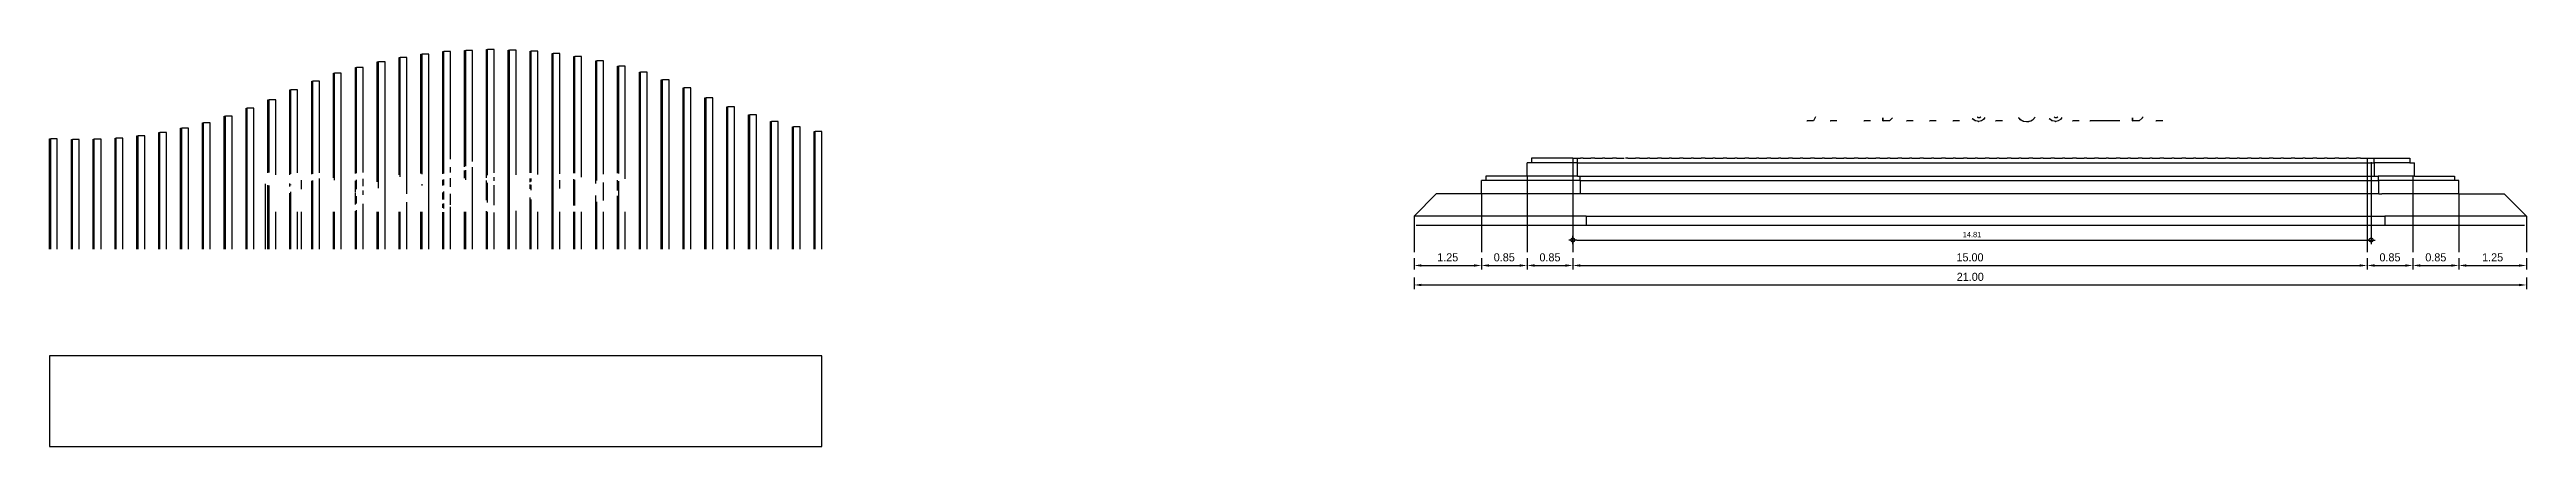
# Model space of a CAD drawing. Header units: millimetres. Extents: x -244126 to 368105, y -173968 to 259060.
# Drawn here: x -195196 to -149240, y 40349 to 47698 of the extents above; entities that cross this region are included whole.
import ezdxf

# ---------------------------------------------------------------- set-up
doc = ezdxf.new("R2010")
doc.units = ezdxf.units.MM
doc.header["$MEASUREMENT"] = 0
doc.linetypes.add('CENTER2', pattern=[7.1439, 4.7625, -0.7938, 0.7938, -0.7938])
for name, color, linetype in [('A04_TUBE SERIES', 7, 'Continuous'), ('CPP-DIM', 1, 'Continuous'), ('CPP-GRID', 8, 'CENTER2'), ('CPP-HATCH', 13, 'Continuous')]:
    doc.layers.add(name, color=color, linetype=linetype)
doc.styles.add('CORDIA', font='cordia.shx')
doc.dimstyles.new('1-50CC', dxfattribs={"dimscale": 0.5, "dimtxt": 0.2, "dimasz": 0.15, "dimexe": 0.1, "dimexo": 0.15, "dimgap": 0.1, "dimtad": 1, "dimzin": 0, "dimdsep": 46, "dimtxsty": 'CORDIA', "dimblk": 'CIRCLE', "dimcen": 0.03, "dimclrd": 1, "dimclre": 9, "dimclrt": 3, "dimadec": 0, "dimazin": 0, "dimtfac": 1, "dimtmove": 1, "dimatfit": 3, "dimldrblk": 'CIRCLE', "dimfxl": 0.12, "dimtvp": 0.05, "dimarcsym": 0})
doc.dimstyles.new('1-75AA', dxfattribs={"dimscale": 0.75, "dimtxt": 0.2, "dimasz": 0.15, "dimexe": 0.1, "dimexo": 0.15, "dimgap": 0.1, "dimtad": 1, "dimzin": 1, "dimdsep": 46, "dimtxsty": 'CORDIA', "dimblk": 'arrow', "dimcen": 0.03, "dimclrd": 1, "dimclre": 9, "dimclrt": 3, "dimadec": 0, "dimazin": 0, "dimtfac": 1, "dimtmove": 1, "dimatfit": 3, "dimldrblk": 'arrow', "dimfxl": 1, "dimlwd": 25, "dimlwe": 25, "dimarcsym": 0})

# ---------------------------------------------------------------- blocks, each defined once
blk = doc.blocks.new('arrow')
at = {"color": 4}
blk.add_solid([(-1.23, 0.2), (-1.23, -0.2), (0, 0)], dxfattribs=at)
blk = doc.blocks.new('*D3811')
at = {"layer": 'CPP-DIM', "color": 9, "linetype": 'CENTER2', "lineweight": 25, "transparency": 16777216}
for p, q in [((554865.853, 825099.095), (554865.853, 825098.884)), ((554867.104, 825099.095), (554867.104, 825098.884))]:
    blk.add_line(p, q, dxfattribs=at)
at = {"layer": 'CPP-DIM', "color": 1, "lineweight": 25, "transparency": 16777216}
blk.add_line((554865.965, 825098.959), (554866.991, 825098.959), dxfattribs=at)
at = {"layer": 'Defpoints', "color": 0, "transparency": 16777216}
for p in [(554865.853, 825099.207), (554867.104, 825099.207), (554867.104, 825098.959)]:
    blk.add_point(p, dxfattribs=at)
at = {"layer": 'CPP-DIM', "color": 1, "lineweight": 25, "transparency": 16777216, "xscale": 0.1125, "yscale": 0.1125, "zscale": 0.1125, "rotation": 180}
blk.add_blockref('arrow', (554865.853, 825098.959), dxfattribs=at)
at = {"layer": 'CPP-DIM', "color": 1, "lineweight": 25, "transparency": 16777216, "xscale": 0.1125, "yscale": 0.1125, "zscale": 0.1125}
blk.add_blockref('arrow', (554867.104, 825098.959), dxfattribs=at)
at = {"layer": 'CPP-DIM', "color": 3, "transparency": 16777216, "insert": (554866.478, 825099.109), "char_height": 0.15, "attachment_point": 5, "style": 'CORDIA'}
blk.add_mtext('1.25', dxfattribs=at)
blk = doc.blocks.new('*D3812')
at = {"layer": 'CPP-DIM', "color": 9, "linetype": 'CENTER2', "lineweight": 25, "transparency": 16777216}
for p, q in [((554867.951, 825099.095), (554867.951, 825098.884)), ((554868.8, 825099.095), (554868.8, 825098.884))]:
    blk.add_line(p, q, dxfattribs=at)
at = {"layer": 'CPP-DIM', "color": 1, "lineweight": 25, "transparency": 16777216}
blk.add_line((554868.063, 825098.959), (554868.687, 825098.959), dxfattribs=at)
at = {"layer": 'Defpoints', "color": 0, "transparency": 16777216}
for p in [(554867.951, 825099.207), (554868.8, 825099.207), (554868.8, 825098.959)]:
    blk.add_point(p, dxfattribs=at)
at = {"layer": 'CPP-DIM', "color": 1, "lineweight": 25, "transparency": 16777216, "xscale": 0.1125, "yscale": 0.1125, "zscale": 0.1125, "rotation": 180}
blk.add_blockref('arrow', (554867.951, 825098.959), dxfattribs=at)
at = {"layer": 'CPP-DIM', "color": 1, "lineweight": 25, "transparency": 16777216, "xscale": 0.1125, "yscale": 0.1125, "zscale": 0.1125}
blk.add_blockref('arrow', (554868.8, 825098.959), dxfattribs=at)
at = {"layer": 'CPP-DIM', "color": 3, "transparency": 16777216, "insert": (554868.375, 825099.109), "char_height": 0.15, "attachment_point": 5, "style": 'CORDIA'}
blk.add_mtext('0.85', dxfattribs=at)
blk = doc.blocks.new('*D3813')
at = {"layer": 'CPP-DIM', "color": 9, "linetype": 'CENTER2', "lineweight": 25, "transparency": 16777216}
for p, q in [((554868.8, 825099.095), (554868.8, 825098.884)), ((554883.535, 825099.095), (554883.535, 825098.884))]:
    blk.add_line(p, q, dxfattribs=at)
at = {"layer": 'CPP-DIM', "color": 1, "lineweight": 25, "transparency": 16777216}
blk.add_line((554868.912, 825098.959), (554883.423, 825098.959), dxfattribs=at)
at = {"layer": 'Defpoints', "color": 0, "transparency": 16777216}
for p in [(554868.8, 825099.207), (554883.535, 825099.207), (554883.535, 825098.959)]:
    blk.add_point(p, dxfattribs=at)
at = {"layer": 'CPP-DIM', "color": 1, "lineweight": 25, "transparency": 16777216, "xscale": 0.1125, "yscale": 0.1125, "zscale": 0.1125, "rotation": 180}
blk.add_blockref('arrow', (554868.8, 825098.959), dxfattribs=at)
at = {"layer": 'CPP-DIM', "color": 1, "lineweight": 25, "transparency": 16777216, "xscale": 0.1125, "yscale": 0.1125, "zscale": 0.1125}
blk.add_blockref('arrow', (554883.535, 825098.959), dxfattribs=at)
at = {"layer": 'CPP-DIM', "color": 3, "transparency": 16777216, "insert": (554876.168, 825099.109), "char_height": 0.15, "attachment_point": 5, "style": 'CORDIA'}
blk.add_mtext('15.00', dxfattribs=at)
blk = doc.blocks.new('*D3814')
at = {"layer": 'CPP-DIM', "color": 9, "linetype": 'CENTER2', "lineweight": 25, "transparency": 16777216}
for p, q in [((554883.535, 825099.095), (554883.535, 825098.884)), ((554884.384, 825099.095), (554884.384, 825098.884))]:
    blk.add_line(p, q, dxfattribs=at)
at = {"layer": 'CPP-DIM', "color": 1, "lineweight": 25, "transparency": 16777216}
blk.add_line((554883.648, 825098.959), (554884.272, 825098.959), dxfattribs=at)
at = {"layer": 'Defpoints', "color": 0, "transparency": 16777216}
for p in [(554883.535, 825099.207), (554884.384, 825099.207), (554884.384, 825098.959)]:
    blk.add_point(p, dxfattribs=at)
at = {"layer": 'CPP-DIM', "color": 1, "lineweight": 25, "transparency": 16777216, "xscale": 0.1125, "yscale": 0.1125, "zscale": 0.1125, "rotation": 180}
blk.add_blockref('arrow', (554883.535, 825098.959), dxfattribs=at)
at = {"layer": 'CPP-DIM', "color": 1, "lineweight": 25, "transparency": 16777216, "xscale": 0.1125, "yscale": 0.1125, "zscale": 0.1125}
blk.add_blockref('arrow', (554884.384, 825098.959), dxfattribs=at)
at = {"layer": 'CPP-DIM', "color": 3, "transparency": 16777216, "insert": (554883.96, 825099.109), "char_height": 0.15, "attachment_point": 5, "style": 'CORDIA'}
blk.add_mtext('0.85', dxfattribs=at)
blk = doc.blocks.new('*D3815')
at = {"layer": 'CPP-DIM', "color": 9, "linetype": 'CENTER2', "lineweight": 25, "transparency": 16777216}
for p, q in [((554884.384, 825099.095), (554884.384, 825098.884)), ((554885.238, 825099.095), (554885.238, 825098.884))]:
    blk.add_line(p, q, dxfattribs=at)
at = {"layer": 'CPP-DIM', "color": 1, "lineweight": 25, "transparency": 16777216}
blk.add_line((554884.497, 825098.959), (554885.126, 825098.959), dxfattribs=at)
at = {"layer": 'Defpoints', "color": 0, "transparency": 16777216}
for p in [(554884.384, 825099.207), (554885.238, 825099.207), (554885.238, 825098.959)]:
    blk.add_point(p, dxfattribs=at)
at = {"layer": 'CPP-DIM', "color": 1, "lineweight": 25, "transparency": 16777216, "xscale": 0.1125, "yscale": 0.1125, "zscale": 0.1125, "rotation": 180}
blk.add_blockref('arrow', (554884.384, 825098.959), dxfattribs=at)
at = {"layer": 'CPP-DIM', "color": 1, "lineweight": 25, "transparency": 16777216, "xscale": 0.1125, "yscale": 0.1125, "zscale": 0.1125}
blk.add_blockref('arrow', (554885.238, 825098.959), dxfattribs=at)
at = {"layer": 'CPP-DIM', "color": 3, "transparency": 16777216, "insert": (554884.811, 825099.109), "char_height": 0.15, "attachment_point": 5, "style": 'CORDIA'}
blk.add_mtext('0.85', dxfattribs=at)
blk = doc.blocks.new('*D3816')
at = {"layer": 'CPP-DIM', "color": 9, "linetype": 'CENTER2', "lineweight": 25, "transparency": 16777216}
for p, q in [((554885.238, 825099.095), (554885.238, 825098.884)), ((554886.493, 825099.095), (554886.493, 825098.884))]:
    blk.add_line(p, q, dxfattribs=at)
at = {"layer": 'CPP-DIM', "color": 1, "lineweight": 25, "transparency": 16777216}
blk.add_line((554885.351, 825098.959), (554886.38, 825098.959), dxfattribs=at)
at = {"layer": 'Defpoints', "color": 0, "transparency": 16777216}
for p in [(554885.238, 825099.207), (554886.493, 825099.207), (554886.493, 825098.959)]:
    blk.add_point(p, dxfattribs=at)
at = {"layer": 'CPP-DIM', "color": 1, "lineweight": 25, "transparency": 16777216, "xscale": 0.1125, "yscale": 0.1125, "zscale": 0.1125, "rotation": 180}
blk.add_blockref('arrow', (554885.238, 825098.959), dxfattribs=at)
at = {"layer": 'CPP-DIM', "color": 1, "lineweight": 25, "transparency": 16777216, "xscale": 0.1125, "yscale": 0.1125, "zscale": 0.1125}
blk.add_blockref('arrow', (554886.493, 825098.959), dxfattribs=at)
at = {"layer": 'CPP-DIM', "color": 3, "transparency": 16777216, "insert": (554885.865, 825099.109), "char_height": 0.15, "attachment_point": 5, "style": 'CORDIA'}
blk.add_mtext('1.25', dxfattribs=at)
blk = doc.blocks.new('*D3810')
at = {"layer": 'CPP-DIM', "color": 9, "linetype": 'CENTER2', "lineweight": 25, "transparency": 16777216}
for p, q in [((554865.853, 825098.734), (554865.853, 825098.523)), ((554886.493, 825098.734), (554886.493, 825098.523))]:
    blk.add_line(p, q, dxfattribs=at)
at = {"layer": 'CPP-DIM', "color": 1, "lineweight": 25, "transparency": 16777216}
blk.add_line((554865.965, 825098.598), (554886.38, 825098.598), dxfattribs=at)
at = {"layer": 'Defpoints', "color": 0, "transparency": 16777216}
for p in [(554865.853, 825098.846), (554886.493, 825098.846), (554886.493, 825098.598)]:
    blk.add_point(p, dxfattribs=at)
at = {"layer": 'CPP-DIM', "color": 1, "lineweight": 25, "transparency": 16777216, "xscale": 0.1125, "yscale": 0.1125, "zscale": 0.1125, "rotation": 180}
blk.add_blockref('arrow', (554865.853, 825098.598), dxfattribs=at)
at = {"layer": 'CPP-DIM', "color": 1, "lineweight": 25, "transparency": 16777216, "xscale": 0.1125, "yscale": 0.1125, "zscale": 0.1125}
blk.add_blockref('arrow', (554886.493, 825098.598), dxfattribs=at)
at = {"layer": 'CPP-DIM', "color": 3, "transparency": 16777216, "insert": (554876.173, 825098.748), "char_height": 0.15, "attachment_point": 5, "style": 'CORDIA'}
blk.add_mtext('21.00', dxfattribs=at)
blk = doc.blocks.new('*D3817')
at = {"layer": 'CPP-DIM', "color": 9, "linetype": 'CENTER2', "lineweight": 25, "transparency": 16777216}
for p, q in [((554867.104, 825099.095), (554867.104, 825098.884)), ((554867.951, 825099.095), (554867.951, 825098.884))]:
    blk.add_line(p, q, dxfattribs=at)
at = {"layer": 'CPP-DIM', "color": 1, "lineweight": 25, "transparency": 16777216}
blk.add_line((554867.216, 825098.959), (554867.838, 825098.959), dxfattribs=at)
at = {"layer": 'Defpoints', "color": 0, "transparency": 16777216}
for p in [(554867.104, 825099.207), (554867.951, 825099.207), (554867.951, 825098.959)]:
    blk.add_point(p, dxfattribs=at)
at = {"layer": 'CPP-DIM', "color": 1, "lineweight": 25, "transparency": 16777216, "xscale": 0.1125, "yscale": 0.1125, "zscale": 0.1125, "rotation": 180}
blk.add_blockref('arrow', (554867.104, 825098.959), dxfattribs=at)
at = {"layer": 'CPP-DIM', "color": 1, "lineweight": 25, "transparency": 16777216, "xscale": 0.1125, "yscale": 0.1125, "zscale": 0.1125}
blk.add_blockref('arrow', (554867.951, 825098.959), dxfattribs=at)
at = {"layer": 'CPP-DIM', "color": 3, "transparency": 16777216, "insert": (554867.527, 825099.109), "char_height": 0.15, "attachment_point": 5, "style": 'CORDIA'}
blk.add_mtext('0.85', dxfattribs=at)
blk = doc.blocks.new('CIRCLE')
at = {"color": 1}
for p, q in [((-1, 0), (1, 0)), ((0, 1), (0, -1))]:
    blk.add_line(p, q, dxfattribs=at)
at = {"color": 3}
blk.add_circle((0, 0), 0.478, dxfattribs=at)
blk = doc.blocks.new('*D3818')
at = {"color": 9, "linetype": 'CENTER2', "lineweight": -2, "transparency": 16777216}
for p, q in [((554868.8, 825100.87), (554868.8, 825099.381)), ((554883.61, 825100.87), (554883.61, 825099.381))]:
    blk.add_line(p, q, dxfattribs=at)
at = {"color": 1, "lineweight": -2, "transparency": 16777216}
blk.add_line((554868.875, 825099.431), (554883.535, 825099.431), dxfattribs=at)
at = {"layer": 'Defpoints', "color": 0, "transparency": 16777216}
for p in [(554868.8, 825100.945), (554883.61, 825100.945), (554883.61, 825099.431)]:
    blk.add_point(p, dxfattribs=at)
at = {"color": 1, "lineweight": -2, "transparency": 16777216, "xscale": 0.075, "yscale": 0.075, "zscale": 0.075, "rotation": 180}
blk.add_blockref('CIRCLE', (554868.8, 825099.431), dxfattribs=at)
at = {"color": 1, "lineweight": -2, "transparency": 16777216, "xscale": 0.075, "yscale": 0.075, "zscale": 0.075}
blk.add_blockref('CIRCLE', (554883.61, 825099.431), dxfattribs=at)
at = {"color": 3, "transparency": 16777216, "insert": (554876.205, 825099.531), "char_height": 0.1, "attachment_point": 5, "style": 'CORDIA'}
blk.add_mtext('14.81', dxfattribs=at)
blk = doc.blocks.new('A$Cee009f8e')
at = {"layer": 'CPP-HATCH'}
for p, q in [((7.702, 3.682), (7.722, 3.682)), ((7.702, 1.526), (7.702, 3.682)), ((7.722, 1.535), (7.722, 3.682)), ((7.845, 3.682), (7.722, 3.682)), ((7.845, 1.625), (7.845, 3.682)), ((8.107, 3.696), (8.128, 3.696)), ((8.107, 1.322), (8.107, 3.696)), ((8.128, 1.368), (8.128, 3.696)), ((8.251, 3.696), (8.128, 3.696)), ((8.251, 1.415), (8.251, 3.696)), ((8.512, 3.684), (8.533, 3.684)), ((8.512, 0), (8.512, 3.684)), ((8.533, 0), (8.533, 3.684)), ((8.656, 3.684), (8.533, 3.684)), ((8.656, 1.378), (8.656, 3.684)), ((5.27, 3.257), (5.29, 3.257)), ((5.27, 1.321), (5.27, 3.257)), ((5.29, 1.279), (5.29, 3.257)), ((5.413, 3.257), (5.29, 3.257)), ((5.413, 0), (5.413, 3.257)), ((5.675, 3.368), (5.696, 3.368)), ((5.675, 1.402), (5.675, 3.368)), ((5.696, 1.407), (5.696, 3.368)), ((5.819, 3.368), (5.696, 3.368)), ((5.819, 1.419), (5.819, 3.368)), ((6.08, 3.471), (6.101, 3.471)), ((6.08, 1.248), (6.08, 3.471)), ((6.101, 1.127), (6.101, 3.471)), ((6.224, 3.471), (6.101, 3.471)), ((6.224, 0), (6.224, 3.471)), ((6.486, 3.55), (6.506, 3.55)), ((6.486, 1.374), (6.486, 3.55)), ((6.506, 1.341), (6.506, 3.55)), ((6.629, 3.55), (6.506, 3.55)), ((6.629, 1.026), (6.629, 3.55)), ((6.891, 3.612), (6.912, 3.612)), ((6.891, 1.404), (6.891, 3.612)), ((6.912, 1.39), (6.912, 3.612)), ((7.035, 3.612), (6.912, 3.612)), ((7.035, 0), (7.035, 3.612)), ((7.296, 3.659), (7.317, 3.659)), ((7.296, 1.398), (7.296, 3.659)), ((7.317, 1.404), (7.317, 3.659)), ((7.44, 3.659), (7.317, 3.659)), ((7.44, 1.669), (7.44, 3.659)), ((8.918, 3.669), (8.938, 3.669)), ((8.918, 1.416), (8.918, 3.669)), ((8.938, 1.414), (8.938, 3.669)), ((9.062, 3.669), (8.938, 3.669)), ((9.062, 1.382), (9.062, 3.669)), ((9.323, 3.626), (9.344, 3.626)), ((9.323, 0), (9.323, 3.626)), ((9.344, 0), (9.344, 3.626)), ((9.467, 3.626), (9.344, 3.626)), ((9.467, 1.394), (9.467, 3.626)), ((9.728, 3.567), (9.749, 3.567)), ((9.728, 1.41), (9.728, 3.567)), ((9.749, 1.406), (9.749, 3.567)), ((9.872, 3.567), (9.749, 3.567)), ((9.872, 1.332), (9.872, 3.567)), ((10.134, 3.488), (10.154, 3.488)), ((10.134, 1.214), (10.134, 3.488)), ((10.154, 1.269), (10.154, 3.488)), ((10.278, 3.488), (10.154, 3.488)), ((10.278, 1.391), (10.278, 3.488)), ((10.539, 3.392), (10.56, 3.392)), ((10.539, 1.406), (10.539, 3.392)), ((10.56, 1.401), (10.56, 3.392)), ((10.683, 3.392), (10.56, 3.392)), ((10.683, 1.305), (10.683, 3.392)), ((10.944, 3.28), (10.965, 3.28)), ((10.944, 0), (10.944, 3.28)), ((10.965, 0), (10.965, 3.28)), ((11.088, 3.28), (10.965, 3.28)), ((11.088, 0), (11.088, 3.28)), ((4.053, 2.766), (4.074, 2.766)), ((4.053, 1.415), (4.053, 2.766)), ((4.074, 1.419), (4.074, 2.766)), ((4.197, 2.766), (4.074, 2.766)), ((4.197, 1.38), (4.197, 2.766)), ((4.459, 2.949), (4.479, 2.949)), ((4.459, 1.375), (4.459, 2.949)), ((4.479, 1.394), (4.479, 2.949)), ((4.603, 2.949), (4.479, 2.949)), ((4.603, 1.411), (4.603, 2.949)), ((4.864, 3.109), (4.885, 3.109)), ((4.864, 1.389), (4.864, 3.109)), ((4.885, 1.395), (4.885, 3.109)), ((5.008, 3.109), (4.885, 3.109)), ((5.008, 1.416), (5.008, 3.109)), ((11.35, 3.135), (11.37, 3.135)), ((11.35, 0), (11.35, 3.135)), ((11.37, 0), (11.37, 3.135)), ((11.494, 3.135), (11.37, 3.135)), ((11.494, 0), (11.494, 3.135)), ((11.755, 2.988), (11.776, 2.988)), ((11.755, 0), (11.755, 2.988)), ((11.776, 0), (11.776, 2.988)), ((11.899, 2.988), (11.776, 2.988)), ((11.899, 0), (11.899, 2.988)), ((12.16, 2.804), (12.181, 2.804)), ((12.16, 0), (12.16, 2.804)), ((12.181, 0), (12.181, 2.804)), ((12.304, 2.804), (12.181, 2.804)), ((12.304, 0), (12.304, 2.804)), ((2.837, 2.338), (2.858, 2.338)), ((2.837, 0), (2.837, 2.338)), ((2.858, 0), (2.858, 2.338)), ((2.981, 2.338), (2.858, 2.338)), ((2.981, 0), (2.981, 2.338)), ((3.243, 2.462), (3.263, 2.462)), ((3.243, 0), (3.243, 2.462)), ((3.263, 0), (3.263, 2.462)), ((3.387, 2.462), (3.263, 2.462)), ((3.387, 0), (3.387, 2.462)), ((3.648, 2.613), (3.669, 2.613)), ((3.648, 0), (3.648, 2.613)), ((3.669, 0), (3.669, 2.613)), ((3.792, 2.613), (3.669, 2.613)), ((3.792, 0), (3.792, 2.613)), ((12.566, 2.637), (12.586, 2.637)), ((12.566, 0), (12.566, 2.637)), ((12.586, 0), (12.586, 2.637)), ((12.71, 2.637), (12.586, 2.637)), ((12.71, 0), (12.71, 2.637)), ((12.971, 2.488), (12.992, 2.488)), ((12.971, 0), (12.971, 2.488)), ((12.992, 0), (12.992, 2.488)), ((13.115, 2.488), (12.992, 2.488)), ((13.115, 0), (13.115, 2.488)), ((13.377, 2.365), (13.397, 2.365)), ((13.377, 0), (13.377, 2.365)), ((13.397, 0), (13.397, 2.365)), ((13.52, 2.365), (13.397, 2.365)), ((13.52, 0), (13.52, 2.365)), ((0, 2.044), (0.021, 2.044)), ((0, 0), (0, 2.044)), ((0.021, 0), (0.021, 2.044)), ((0.144, 2.044), (0.021, 2.044)), ((0.144, 0), (0.144, 2.044)), ((0.405, 2.034), (0.426, 2.034)), ((0.405, 0), (0.405, 2.034)), ((0.426, 0), (0.426, 2.034)), ((0.549, 2.034), (0.426, 2.034)), ((0.549, 0), (0.549, 2.034)), ((0.811, 2.035), (0.831, 2.035)), ((0.811, 0), (0.811, 2.035)), ((0.831, 0), (0.831, 2.035)), ((0.955, 2.035), (0.831, 2.035)), ((0.955, 0), (0.955, 2.035)), ((1.216, 2.058), (1.237, 2.058)), ((1.216, 0), (1.216, 2.058)), ((1.237, 0), (1.237, 2.058)), ((1.36, 2.058), (1.237, 2.058)), ((1.36, 0), (1.36, 2.058)), ((1.621, 2.102), (1.642, 2.102)), ((1.621, 0), (1.621, 2.102)), ((1.642, 0), (1.642, 2.102)), ((1.765, 2.102), (1.642, 2.102)), ((1.765, 0), (1.765, 2.102)), ((2.027, 2.163), (2.047, 2.163)), ((2.027, 0), (2.027, 2.163)), ((2.047, 0), (2.047, 2.163)), ((2.171, 2.163), (2.047, 2.163)), ((2.171, 0), (2.171, 2.163)), ((2.432, 2.243), (2.453, 2.243)), ((2.432, 0), (2.432, 2.243)), ((2.453, 0), (2.453, 2.243)), ((2.576, 2.243), (2.453, 2.243)), ((2.576, 0), (2.576, 2.243)), ((13.782, 2.263), (13.802, 2.263)), ((13.782, 0), (13.782, 2.263)), ((13.802, 0), (13.802, 2.263)), ((13.926, 2.263), (13.802, 2.263)), ((13.926, 0), (13.926, 2.263)), ((14.187, 2.177), (14.208, 2.177)), ((14.187, 0), (14.187, 2.177)), ((14.208, 0), (14.208, 2.177)), ((14.331, 2.177), (14.208, 2.177)), ((14.331, 0), (14.331, 2.177)), ((7.44, 1.419), (7.44, 1.518)), ((7.702, 1.317), (7.702, 1.459)), ((7.722, 1.286), (7.722, 1.464)), ((7.845, 0), (7.845, 1.522)), ((4.008, 0), (4.008, 1.208)), ((4.053, 0), (4.053, 1.186)), ((4.074, 0), (4.074, 1.182)), ((4.459, 1.161), (4.459, 1.219)), ((4.459, 0), (4.459, 1.036)), ((4.479, 1.183), (4.479, 1.199)), ((4.479, 0), (4.479, 1.064)), ((4.675, 1.112), (4.675, 1.28)), ((4.864, 0), (4.864, 1.264)), ((4.885, 0), (4.885, 1.273)), ((5.008, 0), (5.008, 1.312)), ((5.675, 1.053), (5.675, 1.267)), ((5.675, 0.825), (5.675, 1.044)), ((5.696, 1.113), (5.696, 1.282)), ((5.696, 0.845), (5.696, 0.981)), ((5.819, 1.164), (5.819, 1.303)), ((5.819, 1.008), (5.819, 1.089)), ((6.912, 1.177), (6.912, 1.204)), ((7.296, 1.18), (7.296, 1.282)), ((7.296, 0.919), (7.296, 1.051)), ((7.317, 1.184), (7.317, 1.29)), ((7.317, 0.923), (7.317, 1.068)), ((7.44, 1.156), (7.44, 1.315)), ((7.44, 0.824), (7.44, 1.025)), ((8.107, 0.908), (8.107, 1.275)), ((8.128, 0.865), (8.128, 1.229)), ((8.251, 1.264), (8.251, 1.336)), ((8.251, 0.814), (8.251, 1.183)), ((8.918, 1.24), (8.918, 1.312)), ((8.918, 1.116), (8.918, 1.195)), ((8.918, 0), (8.918, 0.957)), ((8.938, 1.253), (8.938, 1.308)), ((8.938, 1.093), (8.938, 1.189)), ((8.938, 0), (8.938, 0.919)), ((9.467, 1.122), (9.467, 1.276)), ((9.728, 0.807), (9.728, 1.295)), ((9.749, 0.807), (9.749, 1.283)), ((10.134, 0), (10.134, 0.993)), ((10.278, 0.901), (10.278, 1.236)), ((10.539, 1.089), (10.539, 1.276)), ((10.539, 0), (10.539, 0.99)), ((10.56, 0), (10.56, 1.258)), ((4.197, 0), (4.197, 0.694)), ((4.603, 0), (4.603, 0.694)), ((4.675, 0), (4.675, 0.694)), ((5.27, 0), (5.27, 0.694)), ((5.29, 0), (5.29, 0.694)), ((5.675, 0), (5.675, 0.703)), ((5.696, 0), (5.696, 0.722)), ((5.819, 0), (5.819, 0.838)), ((6.08, 0), (6.08, 0.694)), ((6.101, 0), (6.101, 0.694)), ((6.486, 0), (6.486, 0.694)), ((6.506, 0), (6.506, 0.694)), ((6.629, 0), (6.629, 0.873)), ((6.891, 0), (6.891, 0.694)), ((6.912, 0), (6.912, 0.694)), ((7.296, 0.765), (7.296, 0.839)), ((7.296, 0), (7.296, 0.688)), ((7.317, 0.756), (7.317, 0.848)), ((7.317, 0), (7.317, 0.684)), ((7.44, 0), (7.44, 0.785)), ((7.702, 0), (7.702, 0.694)), ((7.722, 0), (7.722, 0.694)), ((8.107, 0), (8.107, 0.704)), ((8.128, 0), (8.128, 0.694)), ((8.251, 0), (8.251, 0.678)), ((8.656, 0), (8.656, 0.71)), ((9.062, 0), (9.062, 0.694)), ((9.467, 0), (9.467, 0.694)), ((9.728, 0), (9.728, 0.694)), ((9.749, 0), (9.749, 0.694)), ((9.872, 0), (9.872, 0.694)), ((10.154, 0), (10.154, 0.879)), ((10.278, 0), (10.278, 0.694)), ((10.683, 0), (10.683, 0.694))]:
    blk.add_line(p, q, dxfattribs=at)
blk = doc.blocks.new('A$C6b9bc530')
at = {"color": 4}
for p, q in [((7.561, 3.227), (7.541, 3.189)), ((10.561, 3.229), (10.567, 3.225)), ((10.567, 3.225), (10.576, 3.218)), ((10.576, 3.218), (10.587, 3.216)), ((10.591, 3.215), (10.607, 3.218)), ((10.594, 3.215), (10.613, 3.218)), ((10.607, 3.218), (10.622, 3.229)), ((10.613, 3.218), (10.628, 3.229)), ((10.706, 3.218), (10.679, 3.179)), ((11.635, 3.224), (11.615, 3.194)), ((11.988, 3.229), (11.999, 3.221)), ((11.999, 3.221), (12.003, 3.218)), ((12.003, 3.218), (12.018, 3.215)), ((12.02, 3.216), (12.034, 3.218)), ((12.021, 3.215), (12.04, 3.218)), ((12.034, 3.218), (12.049, 3.229)), ((12.04, 3.218), (12.055, 3.229)), ((12.132, 3.218), (12.106, 3.179)), ((13.641, 3.224), (13.624, 3.207)), ((7.398, 3.154), (7.404, 3.154)), ((7.468, 3.154), (7.404, 3.154)), ((7.522, 3.154), (7.468, 3.154)), ((7.541, 3.189), (7.522, 3.154)), ((7.833, 3.154), (7.839, 3.154)), ((7.873, 3.154), (7.839, 3.154)), ((7.946, 3.154), (7.873, 3.154)), ((7.957, 3.154), (7.946, 3.154)), ((8.457, 3.154), (8.463, 3.154)), ((8.495, 3.154), (8.463, 3.154)), ((8.54, 3.154), (8.495, 3.154)), ((8.561, 3.154), (8.54, 3.154)), ((8.581, 3.154), (8.561, 3.154)), ((8.812, 3.154), (8.812, 3.209)), ((8.812, 3.154), (8.818, 3.154)), ((8.818, 3.154), (8.818, 3.209)), ((8.9, 3.154), (8.818, 3.154)), ((8.936, 3.154), (8.9, 3.154)), ((8.945, 3.163), (8.936, 3.154)), ((8.966, 3.182), (8.945, 3.163)), ((8.993, 3.207), (8.966, 3.182)), ((9.248, 3.154), (9.254, 3.154)), ((9.306, 3.154), (9.254, 3.154)), ((9.351, 3.154), (9.306, 3.154)), ((9.371, 3.154), (9.351, 3.154)), ((9.371, 3.154), (9.373, 3.154)), ((9.676, 3.154), (9.682, 3.154)), ((9.711, 3.154), (9.682, 3.154)), ((9.756, 3.154), (9.711, 3.154)), ((9.777, 3.154), (9.756, 3.154)), ((9.8, 3.154), (9.777, 3.154)), ((10.111, 3.154), (10.116, 3.154)), ((10.116, 3.154), (10.117, 3.154)), ((10.161, 3.154), (10.117, 3.154)), ((10.182, 3.154), (10.161, 3.154)), ((10.235, 3.154), (10.182, 3.154)), ((10.522, 3.155), (10.47, 3.19)), ((10.528, 3.155), (10.476, 3.19)), ((10.522, 3.155), (10.522, 3.155)), ((10.567, 3.148), (10.522, 3.155)), ((10.594, 3.144), (10.528, 3.155)), ((10.587, 3.144), (10.567, 3.148)), ((10.587, 3.216), (10.591, 3.215)), ((10.588, 3.144), (10.587, 3.144)), ((10.588, 3.144), (10.594, 3.144)), ((10.591, 3.215), (10.594, 3.215)), ((10.64, 3.153), (10.594, 3.144)), ((10.679, 3.179), (10.64, 3.153)), ((10.904, 3.154), (10.91, 3.154)), ((10.927, 3.154), (10.91, 3.154)), ((10.972, 3.154), (10.927, 3.154)), ((10.993, 3.154), (10.972, 3.154)), ((11.029, 3.154), (10.993, 3.154)), ((11.333, 3.208), (11.331, 3.209)), ((11.374, 3.166), (11.333, 3.208)), ((11.38, 3.166), (11.337, 3.209)), ((11.378, 3.164), (11.374, 3.166)), ((11.398, 3.153), (11.378, 3.164)), ((11.427, 3.142), (11.38, 3.166)), ((11.422, 3.142), (11.398, 3.153)), ((11.474, 3.133), (11.422, 3.142)), ((11.479, 3.133), (11.427, 3.142)), ((11.474, 3.133), (11.479, 3.133)), ((11.519, 3.137), (11.479, 3.133)), ((11.521, 3.138), (11.519, 3.137)), ((11.555, 3.148), (11.521, 3.138)), ((11.586, 3.166), (11.555, 3.148)), ((11.594, 3.174), (11.586, 3.166)), ((11.613, 3.192), (11.594, 3.174)), ((11.615, 3.194), (11.613, 3.192)), ((11.927, 3.17), (11.897, 3.19)), ((11.954, 3.155), (11.902, 3.19)), ((11.949, 3.155), (11.927, 3.17)), ((11.999, 3.147), (11.949, 3.155)), ((12.021, 3.144), (11.954, 3.155)), ((12.015, 3.144), (11.999, 3.147)), ((12.015, 3.144), (12.02, 3.144)), ((12.018, 3.215), (12.02, 3.216)), ((12.018, 3.215), (12.021, 3.215)), ((12.02, 3.144), (12.021, 3.144)), ((12.067, 3.153), (12.021, 3.144)), ((12.106, 3.179), (12.067, 3.153)), ((12.331, 3.154), (12.332, 3.154)), ((12.332, 3.154), (12.337, 3.154)), ((12.405, 3.154), (12.337, 3.154)), ((12.425, 3.154), (12.405, 3.154)), ((12.456, 3.154), (12.425, 3.154)), ((12.65, 3.154), (12.656, 3.154)), ((12.737, 3.154), (12.656, 3.154)), ((12.81, 3.154), (12.737, 3.154)), ((12.831, 3.154), (12.81, 3.154)), ((12.954, 3.154), (12.831, 3.154)), ((12.999, 3.154), (12.954, 3.154)), ((13.02, 3.154), (12.999, 3.154)), ((13.143, 3.154), (13.02, 3.154)), ((13.211, 3.154), (13.143, 3.154)), ((13.442, 3.154), (13.442, 3.209)), ((13.442, 3.154), (13.448, 3.154)), ((13.448, 3.154), (13.448, 3.209)), ((13.548, 3.154), (13.448, 3.154)), ((13.566, 3.154), (13.548, 3.154)), ((13.621, 3.205), (13.566, 3.154)), ((13.624, 3.207), (13.621, 3.205)), ((13.878, 3.154), (13.884, 3.154)), ((13.953, 3.154), (13.884, 3.154)), ((14.003, 3.154), (13.953, 3.154)), ((0.113, 1.387), (0.526, 1.799)), ((0.113, 1.387), (0.113, 1.222)), ((3.309, 1.387), (0.113, 1.387)), ((1.364, 1.799), (0.526, 1.799)), ((3.309, 1.387), (18.118, 1.387)), ((3.309, 1.387), (3.309, 1.222)), ((18.123, 1.387), (18.123, 1.222)), ((20.752, 1.387), (18.123, 1.387)), ((19.498, 1.799), (20.339, 1.799)), ((20.752, 1.387), (20.339, 1.799)), ((20.752, 1.387), (20.752, 1.222)), ((0.155, 1.222), (20.717, 1.222))]:
    blk.add_line(p, q, dxfattribs=at)
at = {"color": 2}
for p, q in [((2.211, 2.13), (2.211, 2.377)), ((2.293, 2.377), (2.211, 2.377)), ((2.293, 2.46), (2.293, 2.377)), ((3.06, 2.46), (2.293, 2.46)), ((3.138, 2.377), (2.293, 2.377)), ((3.06, 2.46), (3.08, 2.46)), ((3.08, 2.46), (3.138, 2.46)), ((3.138, 2.46), (3.138, 2.377)), ((3.138, 2.46), (3.203, 2.46)), ((3.138, 2.377), (3.144, 2.377)), ((3.144, 2.13), (3.144, 2.377)), ((3.144, 2.377), (17.922, 2.377)), ((3.248, 2.46), (3.203, 2.46)), ((3.248, 2.46), (3.269, 2.46)), ((3.269, 2.46), (3.392, 2.46)), ((3.465, 2.46), (3.392, 2.46)), ((3.465, 2.46), (3.486, 2.46)), ((3.486, 2.46), (3.609, 2.46)), ((3.654, 2.46), (3.609, 2.46)), ((3.654, 2.46), (3.674, 2.46)), ((3.674, 2.46), (3.798, 2.46)), ((3.87, 2.46), (3.798, 2.46)), ((3.87, 2.46), (3.891, 2.46)), ((3.891, 2.46), (4.014, 2.46)), ((4.081, 2.46), (4.036, 2.46)), ((4.081, 2.46), (4.102, 2.46)), ((4.102, 2.46), (4.225, 2.46)), ((4.298, 2.46), (4.225, 2.46)), ((4.298, 2.46), (4.318, 2.46)), ((4.318, 2.46), (4.442, 2.46)), ((4.487, 2.46), (4.442, 2.46)), ((4.487, 2.46), (4.507, 2.46)), ((4.507, 2.46), (4.63, 2.46)), ((4.703, 2.46), (4.63, 2.46)), ((4.703, 2.46), (4.724, 2.46)), ((4.724, 2.46), (4.847, 2.46)), ((4.892, 2.46), (4.847, 2.46)), ((4.892, 2.46), (4.913, 2.46)), ((4.913, 2.46), (5.036, 2.46)), ((5.108, 2.46), (5.036, 2.46)), ((5.108, 2.46), (5.129, 2.46)), ((5.129, 2.46), (5.252, 2.46)), ((5.297, 2.46), (5.252, 2.46)), ((5.297, 2.46), (5.318, 2.46)), ((5.318, 2.46), (5.441, 2.46)), ((5.514, 2.46), (5.441, 2.46)), ((5.514, 2.46), (5.534, 2.46)), ((5.534, 2.46), (5.658, 2.46)), ((5.703, 2.46), (5.658, 2.46)), ((5.703, 2.46), (5.723, 2.46)), ((5.723, 2.46), (5.846, 2.46)), ((5.919, 2.46), (5.846, 2.46)), ((5.919, 2.46), (5.94, 2.46)), ((5.94, 2.46), (6.063, 2.46)), ((6.108, 2.46), (6.063, 2.46)), ((6.108, 2.46), (6.129, 2.46)), ((6.129, 2.46), (6.252, 2.46)), ((6.324, 2.46), (6.252, 2.46)), ((6.324, 2.46), (6.345, 2.46)), ((6.345, 2.46), (6.468, 2.46)), ((6.513, 2.46), (6.468, 2.46)), ((6.513, 2.46), (6.534, 2.46)), ((6.534, 2.46), (6.657, 2.46)), ((6.73, 2.46), (6.657, 2.46)), ((6.73, 2.46), (6.75, 2.46)), ((6.75, 2.46), (6.874, 2.46)), ((6.919, 2.46), (6.874, 2.46)), ((6.919, 2.46), (6.939, 2.46)), ((6.939, 2.46), (7.063, 2.46)), ((7.135, 2.46), (7.063, 2.46)), ((7.135, 2.46), (7.156, 2.46)), ((7.156, 2.46), (7.279, 2.46)), ((7.324, 2.46), (7.279, 2.46)), ((7.324, 2.46), (7.345, 2.46)), ((7.345, 2.46), (7.468, 2.46)), ((7.541, 2.46), (7.468, 2.46)), ((7.541, 2.46), (7.561, 2.46)), ((7.561, 2.46), (7.684, 2.46)), ((7.729, 2.46), (7.684, 2.46)), ((7.729, 2.46), (7.75, 2.46)), ((7.75, 2.46), (7.873, 2.46)), ((7.946, 2.46), (7.873, 2.46)), ((7.946, 2.46), (7.966, 2.46)), ((7.966, 2.46), (8.09, 2.46)), ((8.135, 2.46), (8.09, 2.46)), ((8.135, 2.46), (8.155, 2.46)), ((8.155, 2.46), (8.279, 2.46)), ((8.351, 2.46), (8.279, 2.46)), ((8.351, 2.46), (8.372, 2.46)), ((8.372, 2.46), (8.495, 2.46)), ((8.54, 2.46), (8.495, 2.46)), ((8.54, 2.46), (8.561, 2.46)), ((8.561, 2.46), (8.684, 2.46)), ((8.757, 2.46), (8.684, 2.46)), ((8.757, 2.46), (8.777, 2.46)), ((8.777, 2.46), (8.9, 2.46)), ((8.945, 2.46), (8.9, 2.46)), ((8.945, 2.46), (8.966, 2.46)), ((8.966, 2.46), (9.089, 2.46)), ((9.162, 2.46), (9.089, 2.46)), ((9.162, 2.46), (9.183, 2.46)), ((9.183, 2.46), (9.306, 2.46)), ((9.351, 2.46), (9.306, 2.46)), ((9.351, 2.46), (9.371, 2.46)), ((9.371, 2.46), (9.495, 2.46)), ((9.567, 2.46), (9.495, 2.46)), ((9.567, 2.46), (9.588, 2.46)), ((9.588, 2.46), (9.711, 2.46)), ((9.756, 2.46), (9.711, 2.46)), ((9.756, 2.46), (9.777, 2.46)), ((9.777, 2.46), (9.9, 2.46)), ((9.973, 2.46), (9.9, 2.46)), ((9.973, 2.46), (9.993, 2.46)), ((9.993, 2.46), (10.116, 2.46)), ((10.161, 2.46), (10.116, 2.46)), ((10.161, 2.46), (10.182, 2.46)), ((10.182, 2.46), (10.305, 2.46)), ((10.378, 2.46), (10.305, 2.46)), ((10.378, 2.46), (10.399, 2.46)), ((10.399, 2.46), (10.522, 2.46)), ((10.567, 2.46), (10.522, 2.46)), ((10.567, 2.46), (10.587, 2.46)), ((10.587, 2.46), (10.711, 2.46)), ((10.783, 2.46), (10.711, 2.46)), ((10.783, 2.46), (10.804, 2.46)), ((10.804, 2.46), (10.927, 2.46)), ((10.972, 2.46), (10.927, 2.46)), ((10.972, 2.46), (10.993, 2.46)), ((10.993, 2.46), (11.116, 2.46)), ((11.189, 2.46), (11.116, 2.46)), ((11.189, 2.46), (11.209, 2.46)), ((11.209, 2.46), (11.333, 2.46)), ((11.378, 2.46), (11.333, 2.46)), ((11.378, 2.46), (11.398, 2.46)), ((11.398, 2.46), (11.521, 2.46)), ((11.594, 2.46), (11.521, 2.46)), ((11.594, 2.46), (11.615, 2.46)), ((11.615, 2.46), (11.738, 2.46)), ((11.783, 2.46), (11.738, 2.46)), ((11.783, 2.46), (11.803, 2.46)), ((11.803, 2.46), (11.927, 2.46)), ((11.999, 2.46), (11.927, 2.46)), ((11.999, 2.46), (12.02, 2.46)), ((12.02, 2.46), (12.143, 2.46)), ((12.188, 2.46), (12.143, 2.46)), ((12.188, 2.46), (12.209, 2.46)), ((12.209, 2.46), (12.332, 2.46)), ((12.405, 2.46), (12.332, 2.46)), ((12.405, 2.46), (12.425, 2.46)), ((12.425, 2.46), (12.549, 2.46)), ((12.594, 2.46), (12.549, 2.46)), ((12.594, 2.46), (12.614, 2.46)), ((12.614, 2.46), (12.737, 2.46)), ((12.81, 2.46), (12.737, 2.46)), ((12.81, 2.46), (12.831, 2.46)), ((12.831, 2.46), (12.954, 2.46)), ((12.999, 2.46), (12.954, 2.46)), ((12.999, 2.46), (13.02, 2.46)), ((13.02, 2.46), (13.143, 2.46)), ((13.215, 2.46), (13.143, 2.46)), ((13.215, 2.46), (13.236, 2.46)), ((13.236, 2.46), (13.359, 2.46)), ((13.404, 2.46), (13.359, 2.46)), ((13.404, 2.46), (13.425, 2.46)), ((13.425, 2.46), (13.548, 2.46)), ((13.621, 2.46), (13.548, 2.46)), ((13.621, 2.46), (13.641, 2.46)), ((13.641, 2.46), (13.765, 2.46)), ((13.81, 2.46), (13.765, 2.46)), ((13.81, 2.46), (13.83, 2.46)), ((13.83, 2.46), (13.953, 2.46)), ((14.026, 2.46), (13.953, 2.46)), ((14.026, 2.46), (14.047, 2.46)), ((14.047, 2.46), (14.17, 2.46)), ((14.215, 2.46), (14.17, 2.46)), ((14.215, 2.46), (14.236, 2.46)), ((14.236, 2.46), (14.359, 2.46)), ((14.431, 2.46), (14.359, 2.46)), ((14.431, 2.46), (14.452, 2.46)), ((14.452, 2.46), (14.575, 2.46)), ((14.62, 2.46), (14.575, 2.46)), ((14.62, 2.46), (14.641, 2.46)), ((14.641, 2.46), (14.764, 2.46)), ((14.837, 2.46), (14.764, 2.46)), ((14.837, 2.46), (14.857, 2.46)), ((14.857, 2.46), (14.981, 2.46)), ((15.026, 2.46), (14.981, 2.46)), ((15.026, 2.46), (15.046, 2.46)), ((15.046, 2.46), (15.17, 2.46)), ((15.242, 2.46), (15.17, 2.46)), ((15.242, 2.46), (15.263, 2.46)), ((15.263, 2.46), (15.386, 2.46)), ((15.431, 2.46), (15.386, 2.46)), ((15.431, 2.46), (15.452, 2.46)), ((15.452, 2.46), (15.575, 2.46)), ((15.647, 2.46), (15.575, 2.46)), ((15.647, 2.46), (15.668, 2.46)), ((15.668, 2.46), (15.791, 2.46)), ((15.836, 2.46), (15.791, 2.46)), ((15.836, 2.46), (15.857, 2.46)), ((15.857, 2.46), (15.98, 2.46)), ((16.053, 2.46), (15.98, 2.46)), ((16.053, 2.46), (16.073, 2.46)), ((16.073, 2.46), (16.197, 2.46)), ((16.242, 2.46), (16.197, 2.46)), ((16.242, 2.46), (16.262, 2.46)), ((16.262, 2.46), (16.386, 2.46)), ((16.458, 2.46), (16.386, 2.46)), ((16.458, 2.46), (16.479, 2.46)), ((16.479, 2.46), (16.602, 2.46)), ((16.647, 2.46), (16.602, 2.46)), ((16.647, 2.46), (16.668, 2.46)), ((16.668, 2.46), (16.791, 2.46)), ((16.864, 2.46), (16.791, 2.46)), ((16.864, 2.46), (16.884, 2.46)), ((16.884, 2.46), (17.007, 2.46)), ((17.052, 2.46), (17.007, 2.46)), ((17.052, 2.46), (17.073, 2.46)), ((17.073, 2.46), (17.196, 2.46)), ((17.269, 2.46), (17.196, 2.46)), ((17.269, 2.46), (17.29, 2.46)), ((17.29, 2.46), (17.413, 2.46)), ((17.458, 2.46), (17.413, 2.46)), ((17.458, 2.46), (17.478, 2.46)), ((17.478, 2.46), (17.602, 2.46)), ((17.674, 2.46), (17.602, 2.46)), ((17.674, 2.46), (17.695, 2.46)), ((17.695, 2.46), (17.818, 2.46)), ((17.818, 2.46), (17.922, 2.46)), ((17.922, 2.46), (17.922, 2.377)), ((17.922, 2.46), (18.59, 2.46)), ((17.922, 2.377), (17.93, 2.377)), ((17.93, 2.13), (17.93, 2.377)), ((18.59, 2.377), (17.93, 2.377)), ((18.59, 2.46), (18.59, 2.377)), ((18.59, 2.377), (18.673, 2.377)), ((18.673, 2.13), (18.673, 2.377)), ((3.144, 2.13), (2.211, 2.13)), ((3.144, 2.13), (3.191, 2.13)), ((3.191, 2.13), (17.93, 2.13)), ((17.93, 2.13), (18.004, 2.13)), ((18.673, 2.13), (18.004, 2.13))]:
    blk.add_line(p, q, dxfattribs=at)
at = {"color": 3}
for p, q in [((1.364, 1.799), (1.364, 2.047)), ((1.446, 2.047), (1.364, 2.047)), ((1.446, 2.13), (1.446, 2.047)), ((2.211, 2.13), (1.446, 2.13)), ((3.191, 2.047), (1.446, 2.047)), ((3.191, 2.13), (3.191, 2.047)), ((3.191, 2.047), (3.199, 2.047)), ((3.199, 1.799), (3.199, 2.047)), ((3.199, 2.047), (18.004, 2.047)), ((18.004, 2.13), (18.004, 2.047)), ((18.004, 2.047), (18.013, 2.047)), ((18.013, 1.799), (18.013, 2.047)), ((19.416, 2.047), (18.013, 2.047)), ((18.673, 2.13), (19.416, 2.13)), ((19.416, 2.13), (19.416, 2.047)), ((19.498, 2.047), (19.416, 2.047)), ((19.498, 1.799), (19.498, 2.047)), ((3.199, 1.799), (1.364, 1.799)), ((18.008, 1.799), (3.199, 1.799)), ((18.013, 1.799), (18.068, 1.799)), ((18.095, 1.799), (18.068, 1.799)), ((18.095, 1.798), (18.095, 1.799)), ((19.498, 1.799), (18.095, 1.799))]:
    blk.add_line(p, q, dxfattribs=at)
at = {"layer": 'CPP-GRID'}
for points in [[(3.06, 2.46), (3.06, 0.722)], [(17.795, 2.46), (17.795, 0.722)], [(2.211, 2.13), (2.211, 0.722)], [(18.644, 2.13), (18.644, 0.722)], [(1.364, 1.799), (1.364, 0.722)], [(19.498, 1.799), (19.498, 0.722)], [(0.113, 1.222), (0.113, 0.722)], [(20.752, 1.222), (20.752, 0.722)]]:
    blk.add_lwpolyline(points, dxfattribs=at)
at = {"color": 4}
dim = blk.add_linear_dim(base=(17.87, 0.945), p1=(3.06, 2.46), p2=(17.87, 2.46), dimstyle='1-50CC', dxfattribs=at)
dim.commit()
dim.dimension.update_dxf_attribs({"geometry": '*D3818', "text_midpoint": (10.465, 1.045), "insert": (-554865.74, -825098.485)})
at = {"layer": 'CPP-DIM'}
for base, p1, p2, picture, middle in [((1.364, 0.473), (0.113, 0.722), (1.364, 0.722), '*D3811', (0.738, 0.623)), ((2.211, 0.473), (1.364, 0.722), (2.211, 0.722), '*D3817', (1.787, 0.623)), ((3.06, 0.473), (2.211, 0.722), (3.06, 0.722), '*D3812', (2.635, 0.623)), ((18.644, 0.473), (17.795, 0.722), (18.644, 0.722), '*D3814', (18.22, 0.623)), ((19.498, 0.473), (18.644, 0.722), (19.498, 0.722), '*D3815', (19.071, 0.623)), ((20.752, 0.473), (19.498, 0.722), (20.752, 0.722), '*D3816', (20.125, 0.623))]:
    dim = blk.add_linear_dim(base=base, p1=p1, p2=p2, dimstyle='1-75AA', dxfattribs=at)
    dim.commit()
    dim.dimension.update_dxf_attribs({"geometry": picture, "text_midpoint": middle, "insert": (-554865.74, -825098.485)})
for base, p1, p2, text, picture, middle in [((17.795, 0.473), (3.06, 0.722), (17.795, 0.722), '15.00', '*D3813', (10.427, 0.623)), ((20.752, 0.113), (0.113, 0.361), (20.752, 0.361), '21.00', '*D3810', (10.432, 0.263))]:
    dim = blk.add_linear_dim(base=base, p1=p1, p2=p2, text=text, dimstyle='1-75AA', dxfattribs=at)
    dim.commit()
    dim.dimension.update_dxf_attribs({"geometry": picture, "text_midpoint": middle, "insert": (-554865.74, -825098.485)})

msp = doc.modelspace()

# ---------------------------------------------------------------- linework, layer by layer
at = {"layer": 'A04_TUBE SERIES', "color": 250, "linetype": 'ByBlock'}
msp.add_lwpolyline([(-195195.88425, 40348.8561), (-180864.8416, 40348.8561), (-180864.8416, 42023.07355), (-195195.88425, 42023.07355)], close=True, dxfattribs=at)

# ---------------------------------------------------------------- block references
at = {"layer": 'A04_TUBE SERIES', "color": 3, "linetype": 'ByBlock', "xscale": 1000, "yscale": 1000, "zscale": 1000}
msp.add_blockref('A$C6b9bc530', (-169992.76438, 43225.39495), dxfattribs=at)
at = {"layer": 'CPP-HATCH', "color": 2, "xscale": 1000, "yscale": 1000, "zscale": 1000}
msp.add_blockref('A$Cee009f8e', (-195195.88425, 44001.53454), dxfattribs=at)

doc.saveas('drawing.dxf')
